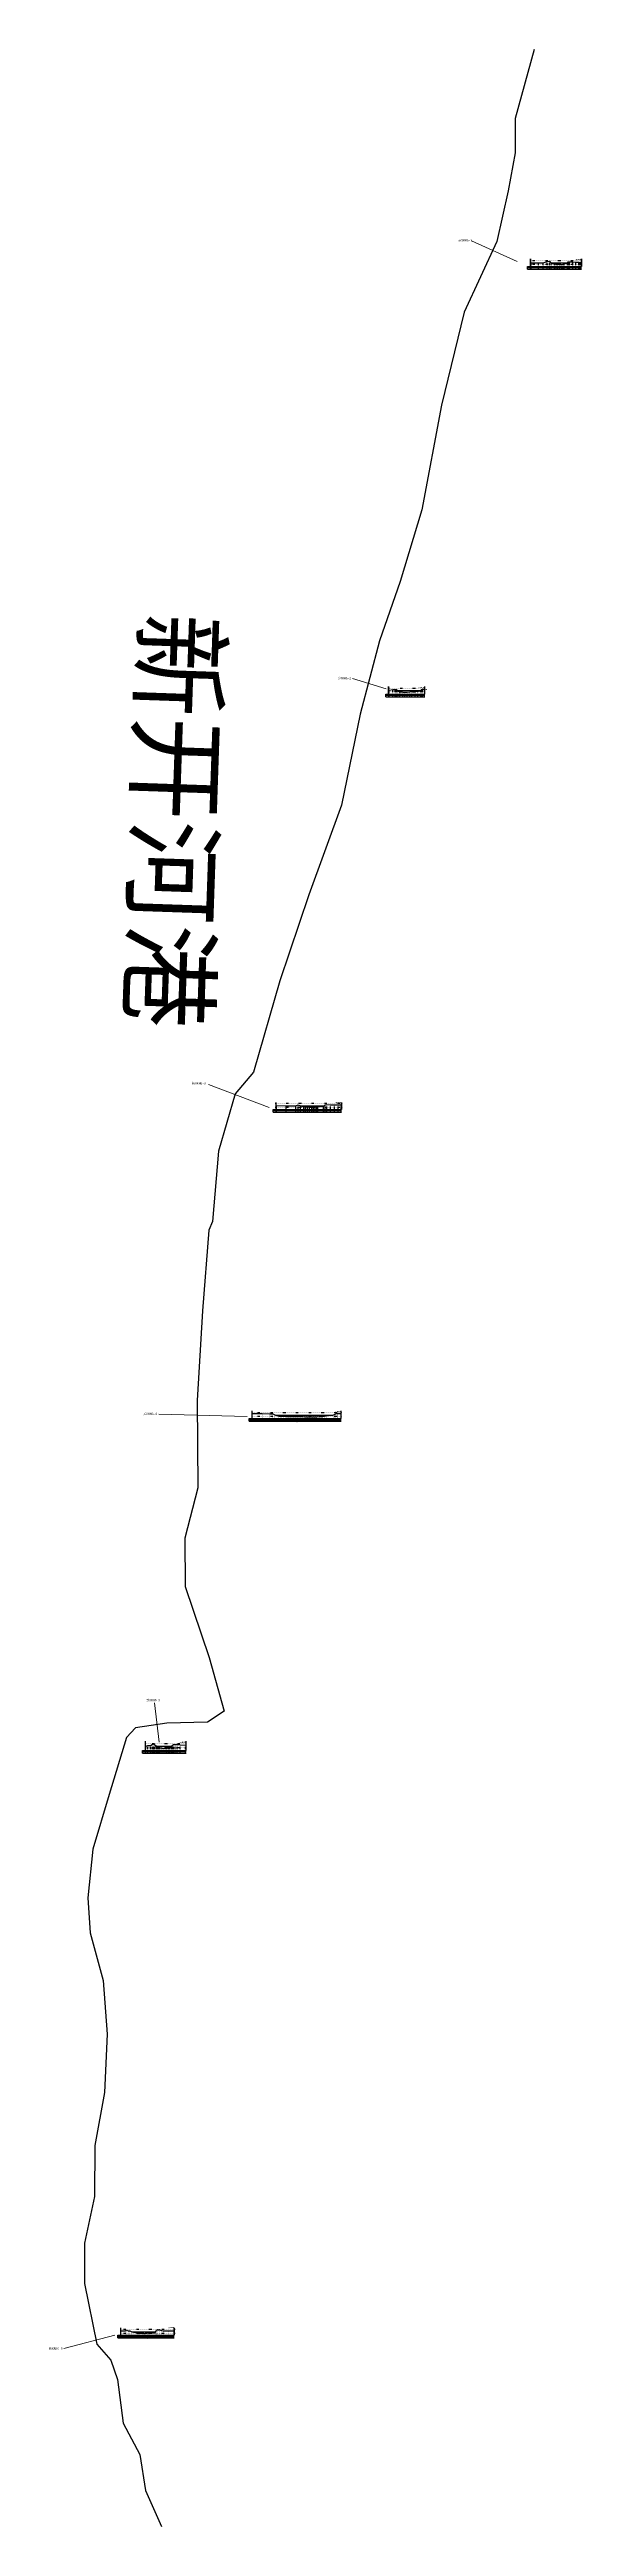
# Model space of a CAD drawing. Extents: x 495801 to 500182, y 3432967 to 3436227.
# Drawn here: x 495801 to 496502, y 3432967 to 3436227 of the extents above; entities that cross this region are included whole.
import ezdxf
from ezdxf.enums import TextEntityAlignment as Align

# ---------------------------------------------------------------- set-up
doc = ezdxf.new("R2010")
doc.units = 0
doc.header["$LTSCALE"] = 0.5
doc.linetypes.add('X4', pattern=[1.6, 0, -1.6])
doc.layers.get('0').update_dxf_attribs({"linetype": 'CONTINUOUS'})
for name, color, linetype in [('DMX', 1, 'CONTINUOUS'), ('zdm1', 2, 'CONTINUOUS'), ('ZDMT5', 3, 'CONTINUOUS'), ('ZJ', 7, 'CONTINUOUS'), ('断面线', 7, 'CONTINUOUS'), ('水位', 4, 'CONTINUOUS'), ('河道名称', 7, 'CONTINUOUS')]:
    doc.layers.add(name, color=color, linetype=linetype)
doc.layers.add('断面号', color=7, linetype='CONTINUOUS', lineweight=30)
doc.styles.add('HZ', font='rs.shx', dxfattribs={"width": 0.8, "bigfont": 'hztxt.shx'})
doc.styles.add('宋体', font='')
doc.styles.add('微软雅黑', font='msyh.ttf')
doc.styles.get('宋体').set_extended_font_data('SimSun')

msp = doc.modelspace()

# ---------------------------------------------------------------- linework, layer by layer
msp.add_lwpolyline([(496438.5, 3436227.3), (496413.4, 3436136.7), (496413.4, 3436091.5), (496404.4, 3436041.3), (496389.5, 3435974.6), (496346.5, 3435881.7), (496316.6, 3435759.3), (496290.9, 3435621.4), (496262.4, 3435527), (496235.3, 3435448.9), (496209.6, 3435352.6), (496185.3, 3435232.6), (496142.3, 3435114.8), (496104, 3435001.7), (496069.4, 3434881.2), (496045.6, 3434852.7), (496023.6, 3434777.4), (496015.7, 3434684.9), (496010.7, 3434673.2), (496002.6, 3434567.2), (495995.6, 3434449.3), (495996.4, 3434334.2), (495979.2, 3434268), (495979.7, 3434204.5), (496011.1, 3434111.1), (496030.8, 3434040.5), (496009.1, 3434025.9), (495955.7, 3434024.3), (495914.4, 3434018.5), (495902.7, 3434005.8), (495879.7, 3433930.7), (495858.2, 3433858.7), (495851.6, 3433794.7), (495854.6, 3433748.4), (495872, 3433685.7), (495877.3, 3433615.3), (495873.6, 3433538.6), (495860.9, 3433468.7), (495860.4, 3433401.5), (495847.2, 3433340.1), (495847.2, 3433305.4), (495847.2, 3433286.8), (495863.6, 3433207.3), (495882.1, 3433186.1), (495890.6, 3433160.7), (495898, 3433103.1), (495920.2, 3433061.8), (495927.6, 3433014.7), (495948.4, 3432967.2)])
at = {"layer": 'DMX', "linetype": 'Continuous', "flags": 128}
for points in [[(496434.4, 3435946.7), (496444.2, 3435946.7), (496450.5, 3435946.6), (496455.6, 3435948.3), (496458.6, 3435948.7), (496460.7, 3435945.8), (496465.5, 3435945), (496467.5, 3435944.6), (496469.5, 3435944.6), (496472.1, 3435944.3), (496474.8, 3435944.4), (496476.7, 3435944.7), (496477.8, 3435945), (496478.2, 3435945.1), (496482.5, 3435946.4), (496483.3, 3435947.8), (496485, 3435947.8), (496489.4, 3435947.7), (496493.4, 3435947.6), (496497.2, 3435947.3), (496498.8, 3435947.1), (496500.5, 3435946.9)], [(496247.8, 3435384.1), (496252.5, 3435384.8), (496255.8, 3435384.8), (496257.6, 3435385.1), (496258.3, 3435384), (496261.4, 3435381.9), (496262, 3435381.8), (496262.3, 3435381.8), (496265.8, 3435381.4), (496268.6, 3435381.3), (496271.7, 3435381.3), (496275.2, 3435381.7), (496277.9, 3435382.2), (496282.3, 3435382.6), (496285.8, 3435382.7), (496289.4, 3435383.3), (496290.6, 3435384.8), (496291.8, 3435385.6), (496294.2, 3435385.6)], [(496099.7, 3434837.3), (496112.6, 3434837.1), (496125, 3434837.2), (496128.3, 3434838.3), (496131.2, 3434836.8), (496135.6, 3434836), (496137.7, 3434835.6), (496140.5, 3434835.5), (496143.3, 3434835.3), (496146.1, 3434835.1), (496148.3, 3434835.1), (496150.5, 3434835.4), (496152.8, 3434835.8), (496154.3, 3434835.8), (496161.5, 3434836.7), (496163.6, 3434838.5), (496166, 3434838.7), (496170.8, 3434838.4), (496176, 3434838.3), (496180.7, 3434838.3), (496184.9, 3434838.2)], [(496068.3, 3434432), (496080.9, 3434432.2), (496090.4, 3434431.8), (496094.9, 3434431.5), (496097.5, 3434430.4), (496102.6, 3434428.4), (496104.4, 3434428.5), (496106.1, 3434428.4), (496109.1, 3434428.4), (496112.2, 3434428.3), (496115.3, 3434428.3), (496118.4, 3434428.1), (496121.6, 3434428.2), (496124.7, 3434428.1), (496127.9, 3434428), (496130.9, 3434427.9), (496134.1, 3434427.9), (496137.2, 3434427.8), (496140.4, 3434427.8), (496143.6, 3434427.8), (496146.8, 3434427.8), (496149.9, 3434427.8), (496152.9, 3434427.8), (496155.7, 3434427.9), (496158.3, 3434428), (496160.6, 3434428.2), (496163, 3434428.5), (496165.7, 3434428.8), (496174.6, 3434430.1), (496175.8, 3434430.9), (496177.6, 3434431.7), (496179.6, 3434432.1), (496180.5, 3434431.9), (496184.3, 3434432)], [(495928, 3433994.3), (495930.7, 3433995), (495933.9, 3433995.3), (495936.3, 3433996.2), (495937.7, 3433996.9), (495938.3, 3433997.1), (495939.9, 3433995.7), (495941.8, 3433993.1), (495943.5, 3433992.9), (495944.9, 3433992.7), (495945.8, 3433992.3), (495948.3, 3433992), (495950.8, 3433991.2), (495953.5, 3433991.5), (495955.6, 3433991.4), (495957.9, 3433992.7), (495959.6, 3433992.8), (495961.6, 3433993), (495962.8, 3433995), (495963.1, 3433995.4), (495964.1, 3433996.3), (495966.3, 3433996.4), (495969, 3433996.2), (495973.2, 3433995.9), (495980.3, 3433995.7)], [(495895.7, 3433224.5), (495900.6, 3433224.5), (495902.3, 3433225.4), (495904.8, 3433224.8), (495906.9, 3433224.8), (495909.4, 3433223.3), (495916.7, 3433221.9), (495918.9, 3433221.7), (495920.2, 3433221.6), (495923.9, 3433221.5), (495924.8, 3433221.5), (495926.2, 3433221.4), (495927.6, 3433221.5), (495929.5, 3433221.8), (495931, 3433221.9), (495933.3, 3433221.9), (495940.4, 3433222.2), (495941.7, 3433225.1), (495941.8, 3433225.5), (495943.1, 3433225.9), (495945.7, 3433225.9), (495948.5, 3433225.1), (495950.9, 3433224.7), (495958.3, 3433224.7), (495964.9, 3433224.6)]]:
    msp.add_lwpolyline(points, dxfattribs=at)
at = {"layer": 'zdm1', "linetype": 'Continuous'}
for p, q in [((496429.9, 3435938.3), (496429.9, 3435941.8)), ((496429.9, 3435941.8), (496434.4, 3435941.8)), ((496429.9, 3435940.3), (496501, 3435940.3)), ((496429.9, 3435938.3), (496501, 3435938.3)), ((496433.9, 3435941.8), (496433.9, 3435951.8)), ((496433.9, 3435938.3), (496433.9, 3435941.8)), ((496434, 3435941.8), (496434, 3435951.8)), ((496434.4, 3435941.8), (496501, 3435941.8)), ((496501, 3435941.8), (496501, 3435951.8)), ((496501.1, 3435941.8), (496501.1, 3435951.8)), ((496243.3, 3435375.4), (496243.3, 3435378.9)), ((496243.3, 3435378.9), (496247.8, 3435378.9)), ((496243.3, 3435377.4), (496294.7, 3435377.4)), ((496243.3, 3435375.4), (496294.7, 3435375.4)), ((496247.2, 3435378.9), (496247.2, 3435388.9)), ((496247.3, 3435378.9), (496247.3, 3435388.9)), ((496247.3, 3435375.4), (496247.3, 3435378.9)), ((496247.8, 3435378.9), (496294.7, 3435378.9)), ((496294.6, 3435378.9), (496294.6, 3435388.9)), ((496294.7, 3435378.9), (496294.7, 3435388.9)), ((496095.2, 3434828.8), (496095.2, 3434832.3)), ((496095.2, 3434832.3), (496099.7, 3434832.3)), ((496095.2, 3434830.8), (496185.4, 3434830.8)), ((496095.2, 3434828.8), (496185.4, 3434828.8)), ((496099.1, 3434832.3), (496099.1, 3434841.3)), ((496099.2, 3434832.3), (496099.2, 3434841.3)), ((496099.2, 3434828.8), (496099.2, 3434832.3)), ((496099.7, 3434832.3), (496185.4, 3434832.3)), ((496185.4, 3434832.3), (496185.4, 3434841.3)), ((496185.5, 3434832.3), (496185.5, 3434841.3)), ((496067.7, 3434425.4), (496067.7, 3434435.4)), ((496067.8, 3434425.4), (496067.8, 3434435.4)), ((496184.8, 3434425.4), (496184.8, 3434435.4)), ((496184.9, 3434425.4), (496184.9, 3434435.4)), ((496063.8, 3434421.9), (496063.8, 3434425.4)), ((496063.8, 3434425.4), (496068.3, 3434425.4)), ((496063.8, 3434423.9), (496184.8, 3434423.9)), ((496063.8, 3434421.9), (496184.8, 3434421.9)), ((496067.8, 3434421.9), (496067.8, 3434425.4)), ((496068.3, 3434425.4), (496184.8, 3434425.4)), ((495923.5, 3433985.1), (495923.5, 3433988.6)), ((495923.5, 3433988.6), (495928, 3433988.6)), ((495923.5, 3433987.1), (495980.8, 3433987.1)), ((495923.5, 3433985.1), (495980.8, 3433985.1)), ((495927.4, 3433988.6), (495927.4, 3434000.6)), ((495927.5, 3433988.6), (495927.5, 3434000.6)), ((495927.5, 3433985.1), (495927.5, 3433988.6)), ((495928, 3433988.6), (495980.8, 3433988.6)), ((495980.8, 3433988.6), (495980.8, 3434000.6)), ((495980.9, 3433988.6), (495980.9, 3434000.6)), ((495895.1, 3433218.8), (495895.1, 3433228.8)), ((495895.2, 3433218.8), (495895.2, 3433228.8)), ((495965.4, 3433218.8), (495965.4, 3433228.8)), ((495965.5, 3433218.8), (495965.5, 3433228.8)), ((495891.2, 3433215.3), (495891.2, 3433218.8)), ((495891.2, 3433218.8), (495895.7, 3433218.8)), ((495891.2, 3433217.3), (495965.4, 3433217.3)), ((495891.2, 3433215.3), (495965.4, 3433215.3)), ((495895.2, 3433215.3), (495895.2, 3433218.8)), ((495895.7, 3433218.8), (495965.4, 3433218.8))]:
    msp.add_line(p, q, dxfattribs=at)
at = {"layer": 'zdm1', "linetype": 'X4'}
for p, q in [((496432.9, 3435949.8), (496502, 3435949.8)), ((496432.9, 3435944.8), (496502, 3435944.8)), ((496246.3, 3435386.9), (496295.7, 3435386.9)), ((496246.3, 3435381.9), (496295.7, 3435381.9)), ((496098.2, 3434840.3), (496186.4, 3434840.3)), ((496098.2, 3434835.3), (496186.4, 3434835.3)), ((496066.8, 3434433.4), (496185.8, 3434433.4)), ((496066.8, 3434428.4), (496185.8, 3434428.4)), ((495926.5, 3433997.6), (495981.8, 3433997.6)), ((495926.5, 3433992.6), (495981.8, 3433992.6)), ((495894.2, 3433226.8), (495966.4, 3433226.8)), ((495894.2, 3433221.8), (495966.4, 3433221.8))]:
    msp.add_line(p, q, dxfattribs=at)
at = {"layer": 'zdm1', "linetype": 'Continuous', "flags": 128}
for points in [[(496433.9, 3435950.8, 0.1, 0.1, 0), (496433.9, 3435951.8, 0.1, 0.1, 0)], [(496433.9, 3435948.8, 0.1, 0.1, 0), (496433.9, 3435949.8, 0.1, 0.1, 0)], [(496433.9, 3435946.8, 0.1, 0.1, 0), (496433.9, 3435947.8, 0.1, 0.1, 0)], [(496433.9, 3435944.8, 0.1, 0.1, 0), (496433.9, 3435945.8, 0.1, 0.1, 0)], [(496433.9, 3435942.8, 0.1, 0.1, 0), (496433.9, 3435943.8, 0.1, 0.1, 0)], [(496501, 3435950.8, 0.1, 0.1, 0), (496501, 3435951.8, 0.1, 0.1, 0)], [(496501, 3435948.8, 0.1, 0.1, 0), (496501, 3435949.8, 0.1, 0.1, 0)], [(496501, 3435946.8, 0.1, 0.1, 0), (496501, 3435947.8, 0.1, 0.1, 0)], [(496501, 3435944.8, 0.1, 0.1, 0), (496501, 3435945.8, 0.1, 0.1, 0)], [(496501, 3435942.8, 0.1, 0.1, 0), (496501, 3435943.8, 0.1, 0.1, 0)], [(496247.3, 3435387.9, 0.1, 0.1, 0), (496247.3, 3435388.9, 0.1, 0.1, 0)], [(496247.3, 3435385.9, 0.1, 0.1, 0), (496247.3, 3435386.9, 0.1, 0.1, 0)], [(496247.3, 3435383.9, 0.1, 0.1, 0), (496247.3, 3435384.9, 0.1, 0.1, 0)], [(496247.3, 3435381.9, 0.1, 0.1, 0), (496247.3, 3435382.9, 0.1, 0.1, 0)], [(496247.3, 3435379.9, 0.1, 0.1, 0), (496247.3, 3435380.9, 0.1, 0.1, 0)], [(496294.7, 3435387.9, 0.1, 0.1, 0), (496294.7, 3435388.9, 0.1, 0.1, 0)], [(496294.7, 3435385.9, 0.1, 0.1, 0), (496294.7, 3435386.9, 0.1, 0.1, 0)], [(496294.7, 3435383.9, 0.1, 0.1, 0), (496294.7, 3435384.9, 0.1, 0.1, 0)], [(496294.7, 3435381.9, 0.1, 0.1, 0), (496294.7, 3435382.9, 0.1, 0.1, 0)], [(496294.7, 3435379.9, 0.1, 0.1, 0), (496294.7, 3435380.9, 0.1, 0.1, 0)], [(496099.2, 3434841.3, 0.1, 0.1, 0), (496099.2, 3434842.3, 0.1, 0.1, 0)], [(496099.2, 3434839.3, 0.1, 0.1, 0), (496099.2, 3434840.3, 0.1, 0.1, 0)], [(496099.2, 3434837.3, 0.1, 0.1, 0), (496099.2, 3434838.3, 0.1, 0.1, 0)], [(496099.2, 3434835.3, 0.1, 0.1, 0), (496099.2, 3434836.3, 0.1, 0.1, 0)], [(496099.2, 3434833.3, 0.1, 0.1, 0), (496099.2, 3434834.3, 0.1, 0.1, 0)], [(496185.4, 3434841.3, 0.1, 0.1, 0), (496185.4, 3434842.3, 0.1, 0.1, 0)], [(496185.4, 3434839.3, 0.1, 0.1, 0), (496185.4, 3434840.3, 0.1, 0.1, 0)], [(496185.4, 3434837.3, 0.1, 0.1, 0), (496185.4, 3434838.3, 0.1, 0.1, 0)], [(496185.4, 3434835.3, 0.1, 0.1, 0), (496185.4, 3434836.3, 0.1, 0.1, 0)], [(496185.4, 3434833.3, 0.1, 0.1, 0), (496185.4, 3434834.3, 0.1, 0.1, 0)], [(496067.8, 3434434.4, 0.1, 0.1, 0), (496067.8, 3434435.4, 0.1, 0.1, 0)], [(496067.8, 3434432.4, 0.1, 0.1, 0), (496067.8, 3434433.4, 0.1, 0.1, 0)], [(496067.8, 3434430.4, 0.1, 0.1, 0), (496067.8, 3434431.4, 0.1, 0.1, 0)], [(496184.8, 3434434.4, 0.1, 0.1, 0), (496184.8, 3434435.4, 0.1, 0.1, 0)], [(496184.8, 3434432.4, 0.1, 0.1, 0), (496184.8, 3434433.4, 0.1, 0.1, 0)], [(496184.8, 3434430.4, 0.1, 0.1, 0), (496184.8, 3434431.4, 0.1, 0.1, 0)], [(496067.8, 3434428.4, 0.1, 0.1, 0), (496067.8, 3434429.4, 0.1, 0.1, 0)], [(496067.8, 3434426.4, 0.1, 0.1, 0), (496067.8, 3434427.4, 0.1, 0.1, 0)], [(496184.8, 3434428.4, 0.1, 0.1, 0), (496184.8, 3434429.4, 0.1, 0.1, 0)], [(496184.8, 3434426.4, 0.1, 0.1, 0), (496184.8, 3434427.4, 0.1, 0.1, 0)], [(495927.5, 3433999.6, 0.1, 0.1, 0), (495927.5, 3434000.6, 0.1, 0.1, 0)], [(495927.5, 3433997.6, 0.1, 0.1, 0), (495927.5, 3433998.6, 0.1, 0.1, 0)], [(495927.5, 3433995.6, 0.1, 0.1, 0), (495927.5, 3433996.6, 0.1, 0.1, 0)], [(495927.5, 3433993.6, 0.1, 0.1, 0), (495927.5, 3433994.6, 0.1, 0.1, 0)], [(495927.5, 3433991.6, 0.1, 0.1, 0), (495927.5, 3433992.6, 0.1, 0.1, 0)], [(495927.5, 3433989.6, 0.1, 0.1, 0), (495927.5, 3433990.6, 0.1, 0.1, 0)], [(495980.8, 3433999.6, 0.1, 0.1, 0), (495980.8, 3434000.6, 0.1, 0.1, 0)], [(495980.8, 3433997.6, 0.1, 0.1, 0), (495980.8, 3433998.6, 0.1, 0.1, 0)], [(495980.8, 3433995.6, 0.1, 0.1, 0), (495980.8, 3433996.6, 0.1, 0.1, 0)], [(495980.8, 3433993.6, 0.1, 0.1, 0), (495980.8, 3433994.6, 0.1, 0.1, 0)], [(495980.8, 3433991.6, 0.1, 0.1, 0), (495980.8, 3433992.6, 0.1, 0.1, 0)], [(495980.8, 3433989.6, 0.1, 0.1, 0), (495980.8, 3433990.6, 0.1, 0.1, 0)], [(495895.2, 3433227.8, 0.1, 0.1, 0), (495895.2, 3433228.8, 0.1, 0.1, 0)], [(495895.2, 3433225.8, 0.1, 0.1, 0), (495895.2, 3433226.8, 0.1, 0.1, 0)], [(495895.2, 3433223.8, 0.1, 0.1, 0), (495895.2, 3433224.8, 0.1, 0.1, 0)], [(495965.4, 3433227.8, 0.1, 0.1, 0), (495965.4, 3433228.8, 0.1, 0.1, 0)], [(495965.4, 3433225.8, 0.1, 0.1, 0), (495965.4, 3433226.8, 0.1, 0.1, 0)], [(495965.4, 3433223.8, 0.1, 0.1, 0), (495965.4, 3433224.8, 0.1, 0.1, 0)], [(495895.2, 3433221.8, 0.1, 0.1, 0), (495895.2, 3433222.8, 0.1, 0.1, 0)], [(495895.2, 3433219.8, 0.1, 0.1, 0), (495895.2, 3433220.8, 0.1, 0.1, 0)], [(495965.4, 3433221.8, 0.1, 0.1, 0), (495965.4, 3433222.8, 0.1, 0.1, 0)], [(495965.4, 3433219.8, 0.1, 0.1, 0), (495965.4, 3433220.8, 0.1, 0.1, 0)]]:
    msp.add_lwpolyline(points, format="xyseb", dxfattribs=at)
at = {"layer": 'ZDMT5', "linetype": 'X4'}
for p, q in [((496434.4, 3435941.8), (496434.4, 3435946.7)), ((496444.2, 3435941.8), (496444.2, 3435946.7)), ((496450.5, 3435941.8), (496450.5, 3435946.6)), ((496455.6, 3435941.8), (496455.6, 3435948.3)), ((496458.6, 3435941.8), (496458.6, 3435948.7)), ((496460.7, 3435941.8), (496460.7, 3435945.8)), ((496465.5, 3435941.8), (496465.5, 3435945)), ((496467.5, 3435941.8), (496467.5, 3435944.6)), ((496469.5, 3435941.8), (496469.5, 3435944.6)), ((496472.1, 3435941.8), (496472.1, 3435944.3)), ((496474.8, 3435941.8), (496474.8, 3435944.4)), ((496476.7, 3435941.8), (496476.7, 3435944.7)), ((496477.8, 3435941.8), (496477.8, 3435945)), ((496478.2, 3435941.8), (496478.2, 3435945.1)), ((496482.5, 3435941.8), (496482.5, 3435946.4)), ((496483.3, 3435941.8), (496483.3, 3435947.8)), ((496485, 3435941.8), (496485, 3435947.8)), ((496489.4, 3435941.8), (496489.4, 3435947.7)), ((496493.4, 3435941.8), (496493.4, 3435947.6)), ((496497.2, 3435941.8), (496497.2, 3435947.3)), ((496498.8, 3435941.8), (496498.8, 3435947.1)), ((496500.5, 3435941.8), (496500.5, 3435946.9)), ((496247.8, 3435378.9), (496247.8, 3435384.1)), ((496252.5, 3435378.9), (496252.5, 3435384.8)), ((496255.8, 3435378.9), (496255.8, 3435384.8)), ((496257.6, 3435378.9), (496257.6, 3435385.1)), ((496258.3, 3435378.9), (496258.3, 3435384)), ((496261.4, 3435378.9), (496261.4, 3435381.9)), ((496262, 3435378.9), (496262, 3435381.8)), ((496262.3, 3435378.9), (496262.3, 3435381.8)), ((496265.8, 3435378.9), (496265.8, 3435381.4)), ((496268.6, 3435378.9), (496268.6, 3435381.3)), ((496271.7, 3435378.9), (496271.7, 3435381.3)), ((496275.2, 3435378.9), (496275.2, 3435381.7)), ((496277.9, 3435378.9), (496277.9, 3435382.2)), ((496282.3, 3435378.9), (496282.3, 3435382.6)), ((496285.8, 3435378.9), (496285.8, 3435382.7)), ((496289.4, 3435378.9), (496289.4, 3435383.3)), ((496290.6, 3435378.9), (496290.6, 3435384.8)), ((496291.8, 3435378.9), (496291.8, 3435385.6)), ((496294.2, 3435378.9), (496294.2, 3435385.6)), ((496099.7, 3434832.3), (496099.7, 3434837.3)), ((496112.6, 3434832.3), (496112.6, 3434837.1)), ((496125, 3434832.3), (496125, 3434837.2)), ((496128.3, 3434832.3), (496128.3, 3434838.3)), ((496131.2, 3434832.3), (496131.2, 3434836.8)), ((496135.6, 3434832.3), (496135.6, 3434836)), ((496137.7, 3434832.3), (496137.7, 3434835.6)), ((496140.5, 3434832.3), (496140.5, 3434835.5)), ((496143.3, 3434832.3), (496143.3, 3434835.3)), ((496146.1, 3434832.3), (496146.1, 3434835.1)), ((496148.3, 3434832.3), (496148.3, 3434835.1)), ((496150.5, 3434832.3), (496150.5, 3434835.4)), ((496152.8, 3434832.3), (496152.8, 3434835.8)), ((496154.3, 3434832.3), (496154.3, 3434835.8)), ((496161.5, 3434832.3), (496161.5, 3434836.7)), ((496163.6, 3434832.3), (496163.6, 3434838.5)), ((496166, 3434832.3), (496166, 3434838.7)), ((496170.8, 3434832.3), (496170.8, 3434838.4)), ((496176, 3434832.3), (496176, 3434838.3)), ((496180.7, 3434832.3), (496180.7, 3434838.3)), ((496184.9, 3434832.3), (496184.9, 3434838.2)), ((496068.3, 3434425.4), (496068.3, 3434432)), ((496080.9, 3434425.4), (496080.9, 3434432.2)), ((496090.4, 3434425.4), (496090.4, 3434431.8)), ((496094.9, 3434425.4), (496094.9, 3434431.5)), ((496097.5, 3434425.4), (496097.5, 3434430.4)), ((496174.6, 3434425.4), (496174.6, 3434430.1)), ((496175.8, 3434425.4), (496175.8, 3434430.9)), ((496177.6, 3434425.4), (496177.6, 3434431.7)), ((496179.6, 3434425.4), (496179.6, 3434432.1)), ((496180.5, 3434425.4), (496180.5, 3434431.9)), ((496184.3, 3434425.4), (496184.3, 3434432)), ((496102.6, 3434425.4), (496102.6, 3434428.4)), ((496104.4, 3434425.4), (496104.4, 3434428.5)), ((496106.1, 3434425.4), (496106.1, 3434428.4)), ((496109.1, 3434425.4), (496109.1, 3434428.4)), ((496112.2, 3434425.4), (496112.2, 3434428.3)), ((496115.3, 3434425.4), (496115.3, 3434428.3)), ((496118.4, 3434425.4), (496118.4, 3434428.1)), ((496121.6, 3434425.4), (496121.6, 3434428.2)), ((496124.7, 3434425.4), (496124.7, 3434428.1)), ((496127.9, 3434425.4), (496127.9, 3434428)), ((496130.9, 3434425.4), (496130.9, 3434427.9)), ((496134.1, 3434425.4), (496134.1, 3434427.9)), ((496137.2, 3434425.4), (496137.2, 3434427.8)), ((496140.4, 3434425.4), (496140.4, 3434427.8)), ((496143.6, 3434425.4), (496143.6, 3434427.8)), ((496146.8, 3434425.4), (496146.8, 3434427.8)), ((496149.9, 3434425.4), (496149.9, 3434427.8)), ((496152.9, 3434425.4), (496152.9, 3434427.8)), ((496155.7, 3434425.4), (496155.7, 3434427.9)), ((496158.3, 3434425.4), (496158.3, 3434428)), ((496160.6, 3434425.4), (496160.6, 3434428.2)), ((496163, 3434425.4), (496163, 3434428.5)), ((496165.7, 3434425.4), (496165.7, 3434428.8)), ((495928, 3433988.6), (495928, 3433994.3)), ((495930.7, 3433988.6), (495930.7, 3433995)), ((495933.9, 3433988.6), (495933.9, 3433995.3)), ((495936.3, 3433988.6), (495936.3, 3433996.2)), ((495937.7, 3433988.6), (495937.7, 3433996.9)), ((495938.3, 3433988.6), (495938.3, 3433997.1)), ((495939.9, 3433988.6), (495939.9, 3433995.7)), ((495941.8, 3433988.6), (495941.8, 3433993.1)), ((495943.5, 3433988.6), (495943.5, 3433992.9)), ((495944.9, 3433988.6), (495944.9, 3433992.7)), ((495945.8, 3433988.6), (495945.8, 3433992.3)), ((495948.3, 3433988.6), (495948.3, 3433992)), ((495950.8, 3433988.6), (495950.8, 3433991.2)), ((495953.5, 3433988.6), (495953.5, 3433991.5)), ((495955.6, 3433988.6), (495955.6, 3433991.4)), ((495957.9, 3433988.6), (495957.9, 3433992.7)), ((495959.6, 3433988.6), (495959.6, 3433992.8)), ((495961.6, 3433988.6), (495961.6, 3433993)), ((495962.8, 3433988.6), (495962.8, 3433995)), ((495963.1, 3433988.6), (495963.1, 3433995.4)), ((495964.1, 3433988.6), (495964.1, 3433996.3)), ((495966.3, 3433988.6), (495966.3, 3433996.4)), ((495969, 3433988.6), (495969, 3433996.2)), ((495973.2, 3433988.6), (495973.2, 3433995.9)), ((495980.3, 3433988.6), (495980.3, 3433995.7)), ((495895.7, 3433218.8), (495895.7, 3433224.5)), ((495900.6, 3433218.8), (495900.6, 3433224.5)), ((495902.3, 3433218.8), (495902.3, 3433225.4)), ((495904.8, 3433218.8), (495904.8, 3433224.8)), ((495906.9, 3433218.8), (495906.9, 3433224.8)), ((495941.7, 3433218.8), (495941.7, 3433225.1)), ((495941.8, 3433218.8), (495941.8, 3433225.5)), ((495943.1, 3433218.8), (495943.1, 3433225.9)), ((495945.7, 3433218.8), (495945.7, 3433225.9)), ((495948.5, 3433218.8), (495948.5, 3433225.1)), ((495950.9, 3433218.8), (495950.9, 3433224.7)), ((495958.3, 3433218.8), (495958.3, 3433224.7)), ((495964.9, 3433218.8), (495964.9, 3433224.6)), ((495909.4, 3433218.8), (495909.4, 3433223.3)), ((495916.7, 3433218.8), (495916.7, 3433221.9)), ((495918.9, 3433218.8), (495918.9, 3433221.7)), ((495920.2, 3433218.8), (495920.2, 3433221.6)), ((495923.9, 3433218.8), (495923.9, 3433221.5)), ((495924.8, 3433218.8), (495924.8, 3433221.5)), ((495926.2, 3433218.8), (495926.2, 3433221.4)), ((495927.6, 3433218.8), (495927.6, 3433221.5)), ((495929.5, 3433218.8), (495929.5, 3433221.8)), ((495931, 3433218.8), (495931, 3433221.9)), ((495933.3, 3433218.8), (495933.3, 3433221.9)), ((495940.4, 3433218.8), (495940.4, 3433222.2))]:
    msp.add_line(p, q, dxfattribs=at)
at = {"layer": 'ZDMT5', "linetype": 'Continuous'}
for p, q in [((496434.4, 3435938.3), (496434.4, 3435941.8)), ((496444.2, 3435938.3), (496444.2, 3435941.8)), ((496450.5, 3435938.3), (496450.5, 3435941.8)), ((496455.6, 3435938.3), (496455.6, 3435941.8)), ((496458.6, 3435938.3), (496458.6, 3435941.8)), ((496460.7, 3435938.3), (496460.7, 3435941.8)), ((496465.5, 3435938.3), (496465.5, 3435941.8)), ((496467.5, 3435938.3), (496467.5, 3435941.8)), ((496469.5, 3435938.3), (496469.5, 3435941.8)), ((496472.1, 3435938.3), (496472.1, 3435941.8)), ((496474.8, 3435938.3), (496474.8, 3435941.8)), ((496476.7, 3435938.3), (496476.7, 3435941.8)), ((496477.8, 3435938.3), (496477.8, 3435941.8)), ((496478.2, 3435938.3), (496478.2, 3435941.8)), ((496482.5, 3435938.3), (496482.5, 3435941.8)), ((496483.3, 3435938.3), (496483.3, 3435941.8)), ((496485, 3435938.3), (496485, 3435941.8)), ((496489.4, 3435938.3), (496489.4, 3435941.8)), ((496493.4, 3435938.3), (496493.4, 3435941.8)), ((496497.2, 3435938.3), (496497.2, 3435941.8)), ((496498.8, 3435938.3), (496498.8, 3435941.8)), ((496500.5, 3435938.3), (496500.5, 3435941.8)), ((496247.8, 3435375.4), (496247.8, 3435378.9)), ((496252.5, 3435375.4), (496252.5, 3435378.9)), ((496255.8, 3435375.4), (496255.8, 3435378.9)), ((496257.6, 3435375.4), (496257.6, 3435378.9)), ((496258.3, 3435375.4), (496258.3, 3435378.9)), ((496261.4, 3435375.4), (496261.4, 3435378.9)), ((496262, 3435375.4), (496262, 3435378.9)), ((496265.8, 3435375.4), (496265.8, 3435378.9)), ((496268.6, 3435375.4), (496268.6, 3435378.9)), ((496271.7, 3435375.4), (496271.7, 3435378.9)), ((496275.2, 3435375.4), (496275.2, 3435378.9)), ((496277.9, 3435375.4), (496277.9, 3435378.9)), ((496282.3, 3435375.4), (496282.3, 3435378.9)), ((496285.8, 3435375.4), (496285.8, 3435378.9)), ((496289.4, 3435375.4), (496289.4, 3435378.9)), ((496290.6, 3435375.4), (496290.6, 3435378.9)), ((496291.8, 3435375.4), (496291.8, 3435378.9)), ((496294.2, 3435375.4), (496294.2, 3435378.9)), ((496099.7, 3434828.8), (496099.7, 3434832.3)), ((496112.6, 3434828.8), (496112.6, 3434832.3)), ((496125, 3434828.8), (496125, 3434832.3)), ((496128.3, 3434828.8), (496128.3, 3434832.3)), ((496131.2, 3434828.8), (496131.2, 3434832.3)), ((496135.6, 3434828.8), (496135.6, 3434832.3)), ((496137.7, 3434828.8), (496137.7, 3434832.3)), ((496140.5, 3434828.8), (496140.5, 3434832.3)), ((496143.3, 3434828.8), (496143.3, 3434832.3)), ((496146.1, 3434828.8), (496146.1, 3434832.3)), ((496148.3, 3434828.8), (496148.3, 3434832.3)), ((496150.5, 3434828.8), (496150.5, 3434832.3)), ((496152.8, 3434828.8), (496152.8, 3434832.3)), ((496154.3, 3434828.8), (496154.3, 3434832.3)), ((496161.5, 3434828.8), (496161.5, 3434832.3)), ((496163.6, 3434828.8), (496163.6, 3434832.3)), ((496166, 3434828.8), (496166, 3434832.3)), ((496170.8, 3434828.8), (496170.8, 3434832.3)), ((496176, 3434828.8), (496176, 3434832.3)), ((496180.7, 3434828.8), (496180.7, 3434832.3)), ((496184.9, 3434828.8), (496184.9, 3434832.3)), ((496068.3, 3434421.9), (496068.3, 3434425.4)), ((496080.9, 3434421.9), (496080.9, 3434425.4)), ((496090.4, 3434421.9), (496090.4, 3434425.4)), ((496094.9, 3434421.9), (496094.9, 3434425.4)), ((496097.5, 3434421.9), (496097.5, 3434425.4)), ((496102.6, 3434421.9), (496102.6, 3434425.4)), ((496104.4, 3434421.9), (496104.4, 3434425.4)), ((496106.1, 3434421.9), (496106.1, 3434425.4)), ((496109.1, 3434421.9), (496109.1, 3434425.4)), ((496112.2, 3434421.9), (496112.2, 3434425.4)), ((496115.3, 3434421.9), (496115.3, 3434425.4)), ((496118.4, 3434421.9), (496118.4, 3434425.4)), ((496121.6, 3434421.9), (496121.6, 3434425.4)), ((496124.7, 3434421.9), (496124.7, 3434425.4)), ((496127.9, 3434421.9), (496127.9, 3434425.4)), ((496130.9, 3434421.9), (496130.9, 3434425.4)), ((496134.1, 3434421.9), (496134.1, 3434425.4)), ((496137.2, 3434421.9), (496137.2, 3434425.4)), ((496140.4, 3434421.9), (496140.4, 3434425.4)), ((496143.6, 3434421.9), (496143.6, 3434425.4)), ((496146.8, 3434421.9), (496146.8, 3434425.4)), ((496149.9, 3434421.9), (496149.9, 3434425.4)), ((496152.9, 3434421.9), (496152.9, 3434425.4)), ((496155.7, 3434421.9), (496155.7, 3434425.4)), ((496158.3, 3434421.9), (496158.3, 3434425.4)), ((496160.6, 3434421.9), (496160.6, 3434425.4)), ((496163, 3434421.9), (496163, 3434425.4)), ((496165.7, 3434421.9), (496165.7, 3434425.4)), ((496174.6, 3434421.9), (496174.6, 3434425.4)), ((496175.8, 3434421.9), (496175.8, 3434425.4)), ((496177.6, 3434421.9), (496177.6, 3434425.4)), ((496179.6, 3434421.9), (496179.6, 3434425.4)), ((496180.5, 3434421.9), (496180.5, 3434425.4)), ((496184.3, 3434421.9), (496184.3, 3434425.4)), ((495928, 3433985.1), (495928, 3433988.6)), ((495930.7, 3433985.1), (495930.7, 3433988.6)), ((495933.9, 3433985.1), (495933.9, 3433988.6)), ((495936.3, 3433985.1), (495936.3, 3433988.6)), ((495937.7, 3433985.1), (495937.7, 3433988.6)), ((495938.3, 3433985.1), (495938.3, 3433988.6)), ((495939.9, 3433985.1), (495939.9, 3433988.6)), ((495941.8, 3433985.1), (495941.8, 3433988.6)), ((495943.5, 3433985.1), (495943.5, 3433988.6)), ((495944.9, 3433985.1), (495944.9, 3433988.6)), ((495945.8, 3433985.1), (495945.8, 3433988.6)), ((495948.3, 3433985.1), (495948.3, 3433988.6)), ((495950.8, 3433985.1), (495950.8, 3433988.6)), ((495953.5, 3433985.1), (495953.5, 3433988.6)), ((495955.6, 3433985.1), (495955.6, 3433988.6)), ((495957.9, 3433985.1), (495957.9, 3433988.6)), ((495959.6, 3433985.1), (495959.6, 3433988.6)), ((495961.6, 3433985.1), (495961.6, 3433988.6)), ((495962.8, 3433985.1), (495962.8, 3433988.6)), ((495963.1, 3433985.1), (495963.1, 3433988.6)), ((495964.1, 3433985.1), (495964.1, 3433988.6)), ((495966.3, 3433985.1), (495966.3, 3433988.6)), ((495969, 3433985.1), (495969, 3433988.6)), ((495973.2, 3433985.1), (495973.2, 3433988.6)), ((495980.3, 3433985.1), (495980.3, 3433988.6)), ((495895.7, 3433215.3), (495895.7, 3433218.8)), ((495900.6, 3433215.3), (495900.6, 3433218.8)), ((495902.3, 3433215.3), (495902.3, 3433218.8)), ((495904.8, 3433215.3), (495904.8, 3433218.8)), ((495906.9, 3433215.3), (495906.9, 3433218.8)), ((495909.4, 3433215.3), (495909.4, 3433218.8)), ((495916.7, 3433215.3), (495916.7, 3433218.8)), ((495918.9, 3433215.3), (495918.9, 3433218.8)), ((495920.2, 3433215.3), (495920.2, 3433218.8)), ((495923.9, 3433215.3), (495923.9, 3433218.8)), ((495924.8, 3433215.3), (495924.8, 3433218.8)), ((495926.2, 3433215.3), (495926.2, 3433218.8)), ((495927.6, 3433215.3), (495927.6, 3433218.8)), ((495929.5, 3433215.3), (495929.5, 3433218.8)), ((495931, 3433215.3), (495931, 3433218.8)), ((495933.3, 3433215.3), (495933.3, 3433218.8)), ((495940.4, 3433215.3), (495940.4, 3433218.8)), ((495941.7, 3433215.3), (495941.7, 3433218.8)), ((495943.1, 3433215.3), (495943.1, 3433218.8)), ((495945.7, 3433215.3), (495945.7, 3433218.8)), ((495948.5, 3433215.3), (495948.5, 3433218.8)), ((495950.9, 3433215.3), (495950.9, 3433218.8)), ((495958.3, 3433215.3), (495958.3, 3433218.8)), ((495964.9, 3433215.3), (495964.9, 3433218.8))]:
    msp.add_line(p, q, dxfattribs=at)
at = {"layer": '断面线', "color": 3, "lineweight": 0}
for points in [[(496356.2, 3435975.6, 0), (496416.4, 3435948.2, 0)], [(496199.8, 3435399.4, 3.7), (496244.1, 3435385.8, 0)], [(496010.3, 3434865, 0), (496090.1, 3434834.9, 0)], [(495945, 3434431.1, 3.6), (496061, 3434428.2, 3.6)], [(495939.4, 3434051.3, 0), (495945.6, 3433999.3, 1.7)], [(495820, 3433201.6, 0), (495887, 3433219, 0)]]:
    msp.add_polyline3d(points, dxfattribs=at)
at = {"layer": '水位', "linetype": 'Continuous', "flags": 128}
for points in [[(496460.3, 3435946.4), (496482.5, 3435946.4)], [(496258.8, 3435383.6), (496289.7, 3435383.6)], [(496130.8, 3434837), (496161.9, 3434837)], [(496098.5, 3434430), (496173.9, 3434430)], [(495940.9, 3433994.4), (495962.4, 3433994.4)], [(495909.1, 3433223.5), (495941, 3433223.5)]]:
    msp.add_lwpolyline(points, dxfattribs=at)

# ---------------------------------------------------------------- texts
at = {"layer": 'zdm1', "linetype": 'Continuous', "style": 'HZ', "width": 0.8}
for s, height, p in [('地 面 高 程', 0.6, (496431.9, 3435941)), ('里    程', 0.6, (496431.9, 3435939.3)), ('长XKHG-1', 0.4, (496467.5, 3435937.9)), ('地 面 高 程', 0.6, (496245.3, 3435378.2)), ('里    程', 0.6, (496245.3, 3435376.4)), ('长XKHG-2', 0.4, (496271, 3435375)), ('地 面 高 程', 0.6, (496097.2, 3434831.5)), ('里    程', 0.6, (496097.2, 3434829.8)), ('长XKHG-3', 0.4, (496142.3, 3434828.4)), ('地 面 高 程', 0.6, (496065.8, 3434424.7)), ('里    程', 0.6, (496065.8, 3434422.9)), ('长XKHG-4', 0.4, (496126.3, 3434421.5)), ('地 面 高 程', 0.6, (495925.5, 3433987.8)), ('里    程', 0.6, (495925.5, 3433986.1)), ('长XKHG-5', 0.4, (495954.2, 3433984.7)), ('地 面 高 程', 0.6, (495893.2, 3433218.1)), ('里    程', 0.6, (495893.2, 3433216.3)), ('长XKHG-6', 0.4, (495930.3, 3433214.9))]:
    msp.add_text(s, height=height, dxfattribs=at).set_placement(p, align=Align.MIDDLE)
for s, p in [('5', (496433.8, 3435949.8)), ('0', (496433.8, 3435944.8)), ('5', (496247.2, 3435386.9)), ('0', (496247.2, 3435381.9)), ('5', (496099.1, 3434840.3)), ('0', (496099.1, 3434835.3)), ('5', (496067.7, 3434433.4)), ('0', (496067.7, 3434428.4)), ('5', (495927.4, 3433997.6)), ('0', (495927.4, 3433992.6)), ('5', (495895.1, 3433226.8)), ('0', (495895.1, 3433221.8))]:
    msp.add_text(s, height=0.3, dxfattribs=at).set_placement(p, align=Align.BOTTOM_RIGHT)
for s, p in [('5', (496501.1, 3435949.8)), ('0', (496501.1, 3435944.8)), ('5', (496294.8, 3435386.9)), ('0', (496294.8, 3435381.9)), ('5', (496185.5, 3434840.3)), ('0', (496185.5, 3434835.3)), ('5', (496184.9, 3434433.4)), ('0', (496184.9, 3434428.4)), ('5', (495980.9, 3433997.6)), ('0', (495980.9, 3433992.6)), ('5', (495965.5, 3433226.8)), ('0', (495965.5, 3433221.8))]:
    msp.add_text(s, height=0.3, dxfattribs=at).set_placement(p)
at = {"layer": 'ZDMT5', "linetype": 'Continuous', "style": 'HZ', "width": 0.8}
for s, p in [('1.96', (496434.4, 3435941)), ('0+000.0', (496434.4, 3435939.3)), ('1.93', (496444.1, 3435941)), ('0+009.8', (496444.1, 3435939.3)), ('1.84', (496450.5, 3435941)), ('0+016.1', (496450.5, 3435939.3)), ('3.53', (496455.6, 3435941)), ('0+021.2', (496455.6, 3435939.3)), ('3.90', (496458.5, 3435941)), ('0+024.1', (496458.5, 3435939.3)), ('1.01', (496460.7, 3435941)), ('0+026.3', (496460.7, 3435939.3)), ('0.28', (496465.5, 3435941)), ('0+031.1', (496465.5, 3435939.3)), ('-0.12', (496467.5, 3435941)), ('0+033.1', (496467.5, 3435939.3)), ('-0.21', (496469.4, 3435941)), ('0+035.0', (496469.4, 3435939.3)), ('-0.44', (496472, 3435941)), ('0+037.6', (496472, 3435939.3)), ('-0.40', (496474.7, 3435941)), ('0+040.3', (496474.7, 3435939.3)), ('-0.08', (496476.7, 3435941)), ('0+042.3', (496476.7, 3435939.3)), ('0.24', (496477.8, 3435941)), ('0+043.4', (496477.8, 3435939.3)), ('0.32', (496478.2, 3435941)), ('0+043.8', (496478.2, 3435939.3)), ('1.62', (496482.4, 3435941)), ('0+048.1', (496482.4, 3435939.3)), ('3.08', (496483.3, 3435941)), ('0+048.9', (496483.3, 3435939.3)), ('3.02', (496484.9, 3435941)), ('0+050.6', (496484.9, 3435939.3)), ('2.93', (496489.4, 3435941)), ('0+055.0', (496489.4, 3435939.3)), ('2.86', (496493.3, 3435941)), ('0+059.0', (496493.3, 3435939.3)), ('2.57', (496497.1, 3435941)), ('0+062.7', (496497.1, 3435939.3)), ('2.32', (496498.8, 3435941)), ('0+064.4', (496498.8, 3435939.3)), ('2.18', (496500.5, 3435941)), ('0+066.1', (496500.5, 3435939.3)), ('2.16', (496247.7, 3435378.2)), ('0+000.0', (496247.7, 3435376.4)), ('2.87', (496252.5, 3435378.2)), ('0+004.7', (496252.5, 3435376.4)), ('2.83', (496255.8, 3435378.2)), ('0+008.1', (496255.8, 3435376.4)), ('3.17', (496257.6, 3435378.2)), ('0+009.8', (496257.6, 3435376.4)), ('2.02', (496258.3, 3435378.2)), ('0+010.5', (496258.3, 3435376.4)), ('-0.05', (496261.4, 3435378.2)), ('0+013.6', (496261.4, 3435376.4)), ('-0.16', (496262, 3435378.2)), ('0+014.2', (496262, 3435376.4)), ('-0.52', (496265.8, 3435378.2)), ('0+018.0', (496265.8, 3435376.4)), ('-0.65', (496268.5, 3435378.2)), ('0+020.8', (496268.5, 3435376.4)), ('-0.61', (496271.6, 3435378.2)), ('0+023.9', (496271.6, 3435376.4)), ('-0.24', (496275.1, 3435378.2)), ('0+027.4', (496275.1, 3435376.4)), ('0.26', (496277.8, 3435378.2)), ('0+030.1', (496277.8, 3435376.4)), ('0.69', (496282.3, 3435378.2)), ('0+034.5', (496282.3, 3435376.4)), ('0.71', (496285.8, 3435378.2)), ('0+038.1', (496285.8, 3435376.4)), ('1.38', (496289.4, 3435378.2)), ('0+041.7', (496289.4, 3435376.4)), ('2.84', (496290.6, 3435378.2)), ('0+042.8', (496290.6, 3435376.4)), ('3.69', (496291.7, 3435378.2)), ('0+044.0', (496291.7, 3435376.4)), ('3.70', (496294.1, 3435378.2)), ('0+046.4', (496294.1, 3435376.4)), ('2.08', (496099.6, 3434831.5)), ('0+000.0', (496099.6, 3434829.8)), ('1.88', (496112.5, 3434831.5)), ('0+012.9', (496112.5, 3434829.8)), ('1.91', (496125, 3434831.5)), ('0+025.3', (496125, 3434829.8)), ('3.06', (496128.3, 3434831.5)), ('0+028.7', (496128.3, 3434829.8)), ('1.56', (496131.2, 3434831.5)), ('0+031.6', (496131.2, 3434829.8)), ('0.77', (496135.6, 3434831.5)), ('0+036.0', (496135.6, 3434829.8)), ('0.33', (496137.6, 3434831.5)), ('0+038.0', (496137.6, 3434829.8)), ('0.28', (496140.5, 3434831.5)), ('0+040.9', (496140.5, 3434829.8)), ('0.08', (496143.2, 3434831.5)), ('0+043.6', (496143.2, 3434829.8)), ('-0.15', (496146, 3434831.5)), ('0+046.4', (496146, 3434829.8)), ('-0.16', (496148.2, 3434831.5)), ('0+048.6', (496148.2, 3434829.8)), ('0.16', (496150.5, 3434831.5)), ('0+050.9', (496150.5, 3434829.8)), ('0.53', (496152.8, 3434831.5)), ('0+053.2', (496152.8, 3434829.8)), ('0.58', (496154.2, 3434831.5)), ('0+054.6', (496154.2, 3434829.8)), ('1.41', (496161.4, 3434831.5)), ('0+061.8', (496161.4, 3434829.8)), ('3.25', (496163.6, 3434831.5)), ('0+064.0', (496163.6, 3434829.8)), ('3.46', (496166, 3434831.5)), ('0+066.3', (496166, 3434829.8)), ('3.15', (496170.8, 3434831.5)), ('0+071.1', (496170.8, 3434829.8)), ('3.06', (496176, 3434831.5)), ('0+076.4', (496176, 3434829.8)), ('3.07', (496180.6, 3434831.5)), ('0+081.0', (496180.6, 3434829.8)), ('2.91', (496184.9, 3434831.5)), ('0+085.3', (496184.9, 3434829.8)), ('3.60', (496068.2, 3434424.7)), ('0+000.0', (496068.2, 3434422.9)), ('3.82', (496080.8, 3434424.7)), ('0+012.6', (496080.8, 3434422.9)), ('3.35', (496090.4, 3434424.7)), ('0+022.2', (496090.4, 3434422.9)), ('3.13', (496094.8, 3434424.7)), ('0+026.6', (496094.8, 3434422.9)), ('1.98', (496097.5, 3434424.7)), ('0+029.3', (496097.5, 3434422.9)), ('0.02', (496102.6, 3434424.7)), ('0+034.4', (496102.6, 3434422.9)), ('0.08', (496104.3, 3434424.7)), ('0+036.1', (496104.3, 3434422.9)), ('0.03', (496106.1, 3434424.7)), ('0+037.8', (496106.1, 3434422.9)), ('-0.05', (496109.1, 3434424.7)), ('0+040.8', (496109.1, 3434422.9)), ('-0.12', (496112.2, 3434424.7)), ('0+044.0', (496112.2, 3434422.9)), ('-0.15', (496115.2, 3434424.7)), ('0+047.0', (496115.2, 3434422.9)), ('-0.27', (496118.3, 3434424.7)), ('0+050.1', (496118.3, 3434422.9)), ('-0.25', (496121.5, 3434424.7)), ('0+053.3', (496121.5, 3434422.9)), ('-0.27', (496124.7, 3434424.7)), ('0+056.5', (496124.7, 3434422.9)), ('-0.42', (496127.8, 3434424.7)), ('0+059.6', (496127.8, 3434422.9)), ('-0.49', (496130.9, 3434424.7)), ('0+062.7', (496130.9, 3434422.9)), ('-0.55', (496134, 3434424.7)), ('0+065.8', (496134, 3434422.9)), ('-0.62', (496137.2, 3434424.7)), ('0+069.0', (496137.2, 3434422.9)), ('-0.59', (496140.3, 3434424.7)), ('0+072.1', (496140.3, 3434422.9)), ('-0.60', (496143.5, 3434424.7)), ('0+075.3', (496143.5, 3434422.9)), ('-0.63', (496146.8, 3434424.7)), ('0+078.6', (496146.8, 3434422.9)), ('-0.58', (496149.9, 3434424.7)), ('0+081.7', (496149.9, 3434422.9)), ('-0.59', (496152.9, 3434424.7)), ('0+084.7', (496152.9, 3434422.9)), ('-0.51', (496155.7, 3434424.7)), ('0+087.5', (496155.7, 3434422.9)), ('-0.44', (496158.3, 3434424.7)), ('0+090.1', (496158.3, 3434422.9)), ('-0.25', (496160.6, 3434424.7)), ('0+092.4', (496160.6, 3434422.9)), ('0.05', (496163, 3434424.7)), ('0+094.7', (496163, 3434422.9)), ('0.35', (496165.6, 3434424.7)), ('0+097.4', (496165.6, 3434422.9)), ('1.73', (496174.5, 3434424.7)), ('0+106.3', (496174.5, 3434422.9)), ('2.50', (496175.8, 3434424.7)), ('0+107.6', (496175.8, 3434422.9)), ('3.28', (496177.5, 3434424.7)), ('0+109.3', (496177.5, 3434422.9)), ('3.71', (496179.6, 3434424.7)), ('0+111.4', (496179.6, 3434422.9)), ('3.49', (496180.5, 3434424.7)), ('0+112.3', (496180.5, 3434422.9)), ('3.61', (496184.3, 3434424.7)), ('0+116.1', (496184.3, 3434422.9)), ('1.68', (495927.9, 3433987.8)), ('0+000.0', (495927.9, 3433986.1)), ('2.41', (495930.7, 3433987.8)), ('0+002.7', (495930.7, 3433986.1)), ('2.73', (495933.8, 3433987.8)), ('0+005.9', (495933.8, 3433986.1)), ('3.63', (495936.2, 3433987.8)), ('0+008.3', (495936.2, 3433986.1)), ('4.34', (495937.7, 3433987.8)), ('0+009.7', (495937.7, 3433986.1)), ('4.55', (495938.2, 3433987.8)), ('0+010.3', (495938.2, 3433986.1)), ('3.15', (495939.9, 3433987.8)), ('0+011.9', (495939.9, 3433986.1)), ('0.56', (495941.8, 3433987.8)), ('0+013.8', (495941.8, 3433986.1)), ('0.32', (495943.5, 3433987.8)), ('0+015.5', (495943.5, 3433986.1)), ('0.12', (495944.8, 3433987.8)), ('0+016.9', (495944.8, 3433986.1)), ('-0.24', (495945.8, 3433987.8)), ('0+017.8', (495945.8, 3433986.1)), ('-0.58', (495948.3, 3433987.8)), ('0+020.3', (495948.3, 3433986.1)), ('-1.42', (495950.8, 3433987.8)), ('0+022.8', (495950.8, 3433986.1)), ('-1.09', (495953.4, 3433987.8)), ('0+025.5', (495953.4, 3433986.1)), ('-1.15', (495955.6, 3433987.8)), ('0+027.7', (495955.6, 3433986.1)), ('0.12', (495957.8, 3433987.8)), ('0+029.9', (495957.8, 3433986.1)), ('0.21', (495959.6, 3433987.8)), ('0+031.6', (495959.6, 3433986.1)), ('0.45', (495961.5, 3433987.8)), ('0+033.6', (495961.5, 3433986.1)), ('2.41', (495962.7, 3433987.8)), ('0+034.8', (495962.7, 3433986.1)), ('2.82', (495963.1, 3433987.8)), ('0+035.1', (495963.1, 3433986.1)), ('3.69', (495964.1, 3433987.8)), ('0+036.1', (495964.1, 3433986.1)), ('3.78', (495966.2, 3433987.8)), ('0+038.3', (495966.2, 3433986.1)), ('3.64', (495968.9, 3433987.8)), ('0+041.0', (495968.9, 3433986.1)), ('3.33', (495973.2, 3433987.8)), ('0+045.3', (495973.2, 3433986.1)), ('3.12', (495980.3, 3433987.8)), ('0+052.3', (495980.3, 3433986.1)), ('2.71', (495895.6, 3433218.1)), ('0+000.0', (495895.6, 3433216.3)), ('2.68', (495900.5, 3433218.1)), ('0+004.9', (495900.5, 3433216.3)), ('3.59', (495902.3, 3433218.1)), ('0+006.7', (495902.3, 3433216.3)), ('2.97', (495904.7, 3433218.1)), ('0+009.1', (495904.7, 3433216.3)), ('3.01', (495906.8, 3433218.1)), ('0+011.2', (495906.8, 3433216.3)), ('1.47', (495909.3, 3433218.1)), ('0+013.7', (495909.3, 3433216.3)), ('0.11', (495916.6, 3433218.1)), ('0+021.0', (495916.6, 3433216.3)), ('-0.10', (495918.9, 3433218.1)), ('0+023.3', (495918.9, 3433216.3)), ('-0.27', (495920.2, 3433218.1)), ('0+024.6', (495920.2, 3433216.3)), ('-0.32', (495923.9, 3433218.1)), ('0+028.3', (495923.9, 3433216.3)), ('-0.34', (495924.8, 3433218.1)), ('0+029.2', (495924.8, 3433216.3)), ('-0.39', (495926.2, 3433218.1)), ('0+030.6', (495926.2, 3433216.3)), ('-0.38', (495927.5, 3433218.1)), ('0+031.9', (495927.5, 3433216.3)), ('-0.02', (495929.4, 3433218.1)), ('0+033.8', (495929.4, 3433216.3)), ('0.08', (495931, 3433218.1)), ('0+035.4', (495931, 3433216.3)), ('0.11', (495933.3, 3433218.1)), ('0+037.7', (495933.3, 3433216.3)), ('0.35', (495940.3, 3433218.1)), ('0+044.7', (495940.3, 3433216.3)), ('3.28', (495941.7, 3433218.1)), ('0+046.1', (495941.7, 3433216.3)), ('4.04', (495943.1, 3433218.1)), ('0+047.5', (495943.1, 3433216.3)), ('4.09', (495945.7, 3433218.1)), ('0+050.1', (495945.7, 3433216.3)), ('3.23', (495948.5, 3433218.1)), ('0+052.9', (495948.5, 3433216.3)), ('2.88', (495950.9, 3433218.1)), ('0+055.3', (495950.9, 3433216.3)), ('2.84', (495958.2, 3433218.1)), ('0+062.6', (495958.2, 3433216.3)), ('2.81', (495964.9, 3433218.1)), ('0+069.3', (495964.9, 3433216.3))]:
    msp.add_text(s, height=0.3, rotation=90, dxfattribs=at).set_placement(p, align=Align.BOTTOM_CENTER)
for p in [(496500, 3435950.3), (496293.7, 3435387.4), (496184.4, 3434840.8), (496183.8, 3434433.9), (495979.8, 3433999.1), (495964.4, 3433228.3)]:
    msp.add_text('比例尺:  横向 1:1  纵向 1:1', height=0.5, dxfattribs=at).set_placement(p, align=Align.BOTTOM_RIGHT)
at = {"layer": 'ZJ', "linetype": 'Continuous', "style": '宋体'}
msp.add_text('树林', height=1, dxfattribs=at).set_placement((496296.4, 3435385.1), align=Align.MIDDLE)
at = {"layer": '断面号', "color": 5, "linetype": 'Continuous', "style": '宋体'}
for s, p in [('长XKHG-1', (496347.7, 3435974.7)), ('长XKHG-2', (496188.6, 3435398.4)), ('长XKHG-3', (495997.6, 3434865.1)), ('长XKHG-4', (495933.4, 3434430.1)), ('长XKHG-5', (495937.4, 3434053.4)), ('长XKHG-6', (495809.3, 3433200.1))]:
    msp.add_text(s, height=3, dxfattribs=at).set_placement(p, align=Align.CENTER)
at = {"layer": '水位', "linetype": 'Continuous', "style": '宋体'}
for s, p in [('水位1.62', (496461.5, 3435946.7)), ('水位1.60', (496260.3, 3435384)), ('水位1.61', (496132, 3434837.4)), ('水位1.62', (496099.4, 3434430.6)), ('水位1.61', (495943.1, 3433995)), ('水位1.60', (495910.2, 3433223.9))]:
    msp.add_text(s, height=0.5, dxfattribs=at).set_placement(p, align=Align.MIDDLE)
at = {"layer": '河道名称', "style": '微软雅黑'}
msp.add_text('新开河港', height=100, rotation=268.0492, dxfattribs=at).set_placement((495915.3, 3435214.3), align=Align.CENTER)

doc.saveas('drawing.dxf')
